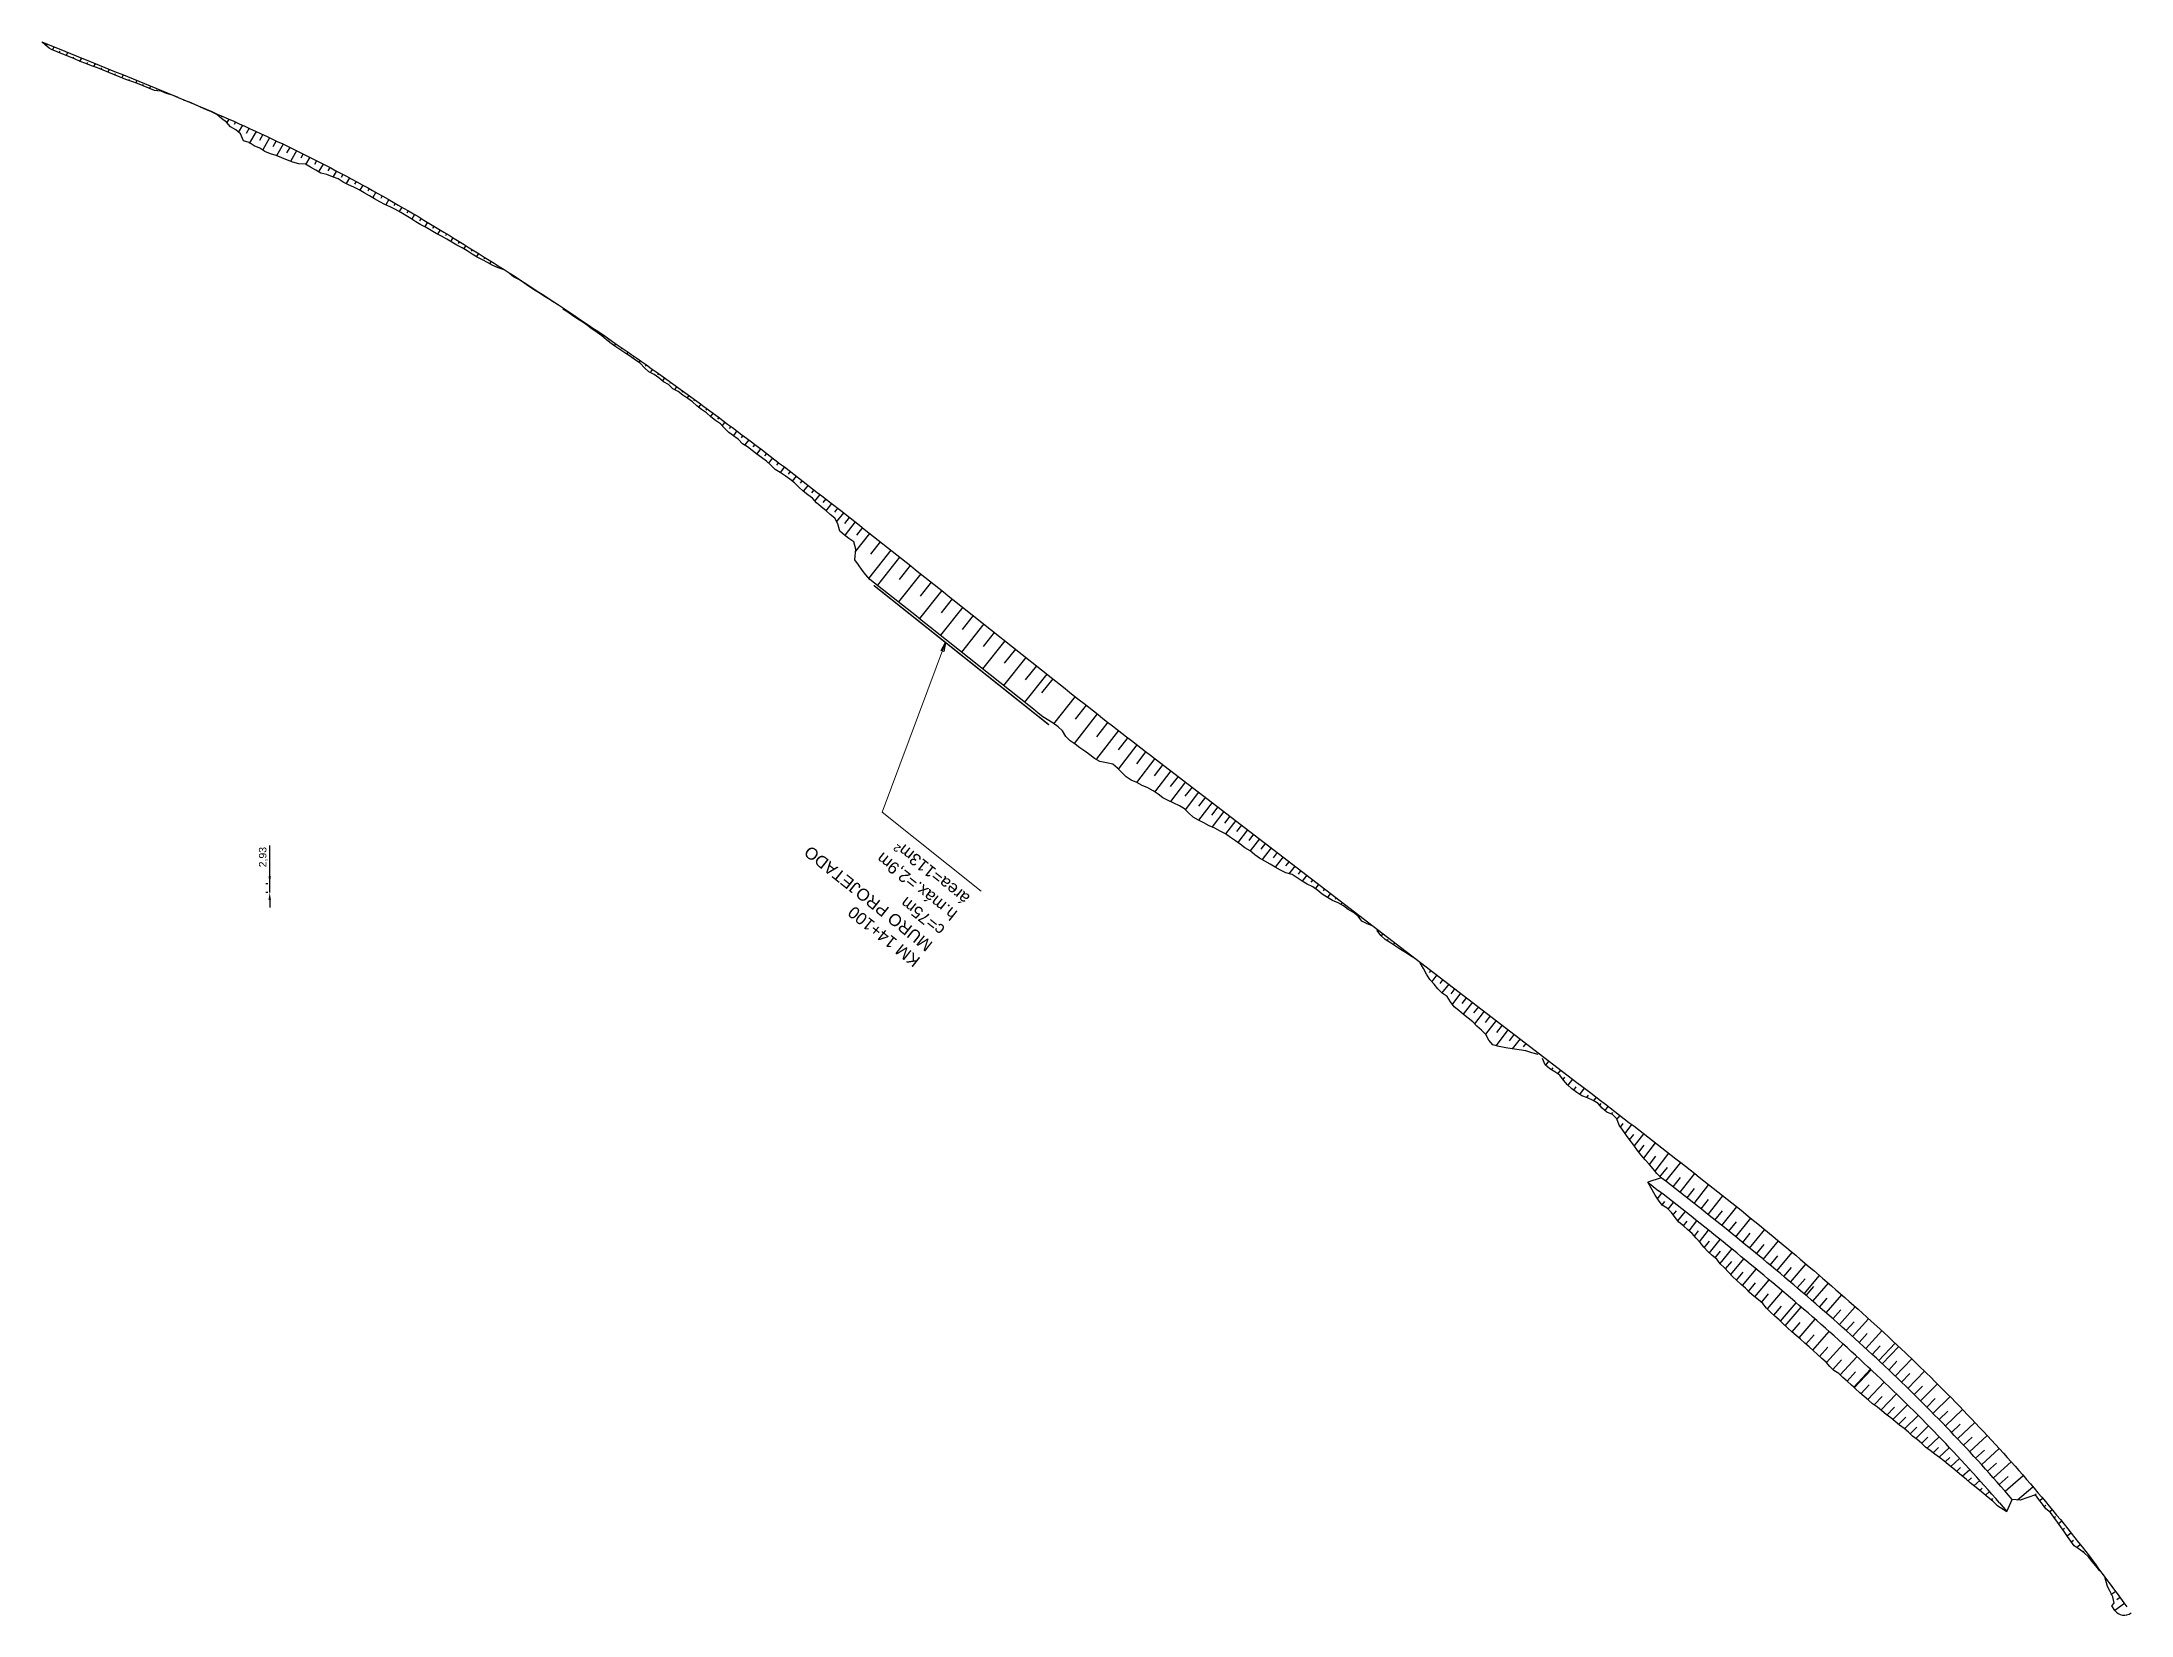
# Model space of a CAD drawing. Header units: metres. Extents: x 288738 to 324331, y 7399322 to 7465117.
# Drawn here: x 321463 to 322162, y 7402529 to 7403055 of the extents above; entities that cross this region are included whole.
import ezdxf

# ---------------------------------------------------------------- set-up
doc = ezdxf.new("R2010")
doc.units = ezdxf.units.M
doc.header["$LTSCALE"] = 10
for name, color, linetype in [('F-HZ-ATERRO-TALUDE', 110, 'Continuous'), ('F-HZ-MUROS', 210, 'Continuous'), ('F-HZ-PIANO-CORTE', 10, 'Continuous'), ('F-HZ-TALUDE', 2, 'Continuous')]:
    doc.layers.add(name, color=color, linetype=linetype)
doc.layers.add('U-HZ-TEXTO-MUROS', color=2, linetype='Continuous', lineweight=0)
doc.styles.add('ARIAL', font='arial.ttf')
doc.styles.add('DIM', font='arial.ttf', dxfattribs={"width": 0.8})
doc.styles.get("Standard").update_dxf_attribs({"font": 'arial.ttf'})
doc.dimstyles.new('ISO-25', dxfattribs={"dimtxt": 2.5, "dimasz": 2.5, "dimexe": 1.25, "dimexo": 0.625, "dimtad": 1, "dimtxsty": 'Standard', "dimcen": 2.5, "dimadec": 0, "dimazin": 0, "dimtfac": 1, "dimtmove": 0, "dimatfit": 3, "dimfxl": 1, "dimarcsym": 0})
doc.dimstyles.new('U-1_2000', dxfattribs={"dimscale": 2, "dimtxt": 1.5, "dimasz": 0.75, "dimexe": 0.75, "dimexo": 0.75, "dimgap": 0.25, "dimtad": 1, "dimzin": 4, "dimtxsty": 'DIM', "dimblk": 'ARCHTICK', "dimcen": 0.7, "dimdle": 0.75, "dimclrd": 256, "dimclre": 256, "dimclrt": 256, "dimaunit": 1, "dimadec": 3, "dimazin": 2, "dimtfac": 1, "dimtofl": 0, "dimtmove": 0, "dimatfit": 3, "dimldrblk": 'CLOSEDBLANK', "dimfxl": 0, "dimtolj": 1, "dimtzin": 0, "dimlwd": -1, "dimlwe": -1, "dimarcsym": 0})

msp = doc.modelspace()

# ---------------------------------------------------------------- texts
at = {"layer": 'U-HZ-TEXTO-MUROS', "linetype": 'Continuous', "lineweight": -3, "insert": (321773.659, 7402769.373), "char_height": 4, "width": 68.4394, "attachment_point": 7, "rotation": 141.47907, "style": 'ARIAL'}
msp.add_mtext('KM 14+100\\PMURO PROJETADO\\Pc=75m^Jh.máx.=2,9m\\Párea=113m²', dxfattribs=at)

# ---------------------------------------------------------------- blocks, each defined once
blk = doc.blocks.new('_ArchTick')
at = {"color": 0, "linetype": 'ByBlock', "const_width": 0.15}
blk.add_lwpolyline([(-0.5, -0.5), (0.5, 0.5)], dxfattribs=at)
blk = doc.blocks.new('*D3')
at = {"color": 0, "lineweight": -2, "transparency": 16777216}
for p, q in [((321538.85, 7402776.06), (321538.85, 7402786.35)), ((321538.22, 7402773.56), (321537.6, 7402773.56)), ((321538.85, 7402770.63), (321538.85, 7402773.56)), ((321538.22, 7402770.63), (321537.6, 7402770.63)), ((321538.85, 7402768.13), (321538.85, 7402765.63))]:
    blk.add_line(p, q, dxfattribs=at)
at = {"color": 0, "transparency": 16777216}
for points in [[(321538.43, 7402776.06), (321539.26, 7402776.06), (321538.85, 7402773.56)], [(321538.43, 7402768.13), (321539.26, 7402768.13), (321538.85, 7402770.63)]]:
    blk.add_solid(points, dxfattribs=at)
at = {"color": 0, "transparency": 16777216, "insert": (321536.72, 7402782.46), "char_height": 2.5, "attachment_point": 5, "rotation": 90}
blk.add_mtext('2,93', dxfattribs=at)

# ---------------------------------------------------------------- dimensions: what is measured, and where the dimension line sits
dim = msp.add_linear_dim(base=(321538.848, 7402773.562), p1=(321538.848, 7402770.632), p2=(321538.848, 7402773.562), angle=90, dimstyle='ISO-25')
dim.commit()
dim.dimension.update_dxf_attribs({"geometry": '*D3', "text_midpoint": (321536.72, 7402782.455)})

# ---------------------------------------------------------------- linework, layer by layer
msp.add_line((321538.848, 7402770.632), (321538.848, 7402775.669))
at = {"layer": 'F-HZ-ATERRO-TALUDE', "linetype": 'Continuous', "lineweight": -3}
for p, q in [((321511.369, 7403035.467), (321511.293, 7403035.334)), ((321513.672, 7403034.494), (321513.64, 7403034.437)), ((321515.972, 7403033.515), (321515.918, 7403033.419)), ((321518.27, 7403032.53), (321518.248, 7403032.49)), ((321520.564, 7403031.537), (321520.415, 7403031.274)), ((321522.856, 7403030.537), (321522.671, 7403030.211)), ((321525.144, 7403029.53), (321524.507, 7403028.403)), ((321527.428, 7403028.514), (321526.95, 7403027.668)), ((321529.709, 7403027.49), (321528.305, 7403025.004)), ((321531.986, 7403026.457), (321530.986, 7403024.687)), ((321534.259, 7403025.417), (321531.952, 7403021.328)), ((321536.527, 7403024.366), (321535.389, 7403022.349)), ((321538.789, 7403023.302), (321536.522, 7403019.283)), ((321541.048, 7403022.23), (321539.916, 7403020.225)), ((321543.302, 7403021.15), (321541.088, 7403017.229)), ((321545.552, 7403020.059), (321544.497, 7403018.192)), ((321547.797, 7403018.959), (321545.896, 7403015.599)), ((321550.037, 7403017.85), (321549.256, 7403016.471)), ((321552.273, 7403016.731), (321550.886, 7403014.286)), ((321554.504, 7403015.603), (321553.797, 7403014.357)), ((321556.73, 7403014.465), (321555.351, 7403012.041)), ((321558.951, 7403013.318), (321558.317, 7403012.205)), ((321561.168, 7403012.162), (321559.978, 7403010.078)), ((321563.379, 7403010.996), (321562.805, 7403009.992)), ((321565.586, 7403009.821), (321564.491, 7403007.913)), ((321567.787, 7403008.636), (321567.274, 7403007.744)), ((321569.984, 7403007.442), (321568.986, 7403005.713)), ((321572.175, 7403006.239), (321571.669, 7403005.364)), ((321574.362, 7403005.027), (321573.328, 7403003.248)), ((321576.543, 7403003.805), (321576.013, 7403002.895)), ((321578.719, 7403002.574), (321577.69, 7403000.815)), ((321580.89, 7403001.334), (321580.419, 7403000.532)), ((321583.055, 7403000.085), (321582.159, 7402998.565)), ((321585.216, 7402998.827), (321584.772, 7402998.079)), ((321587.37, 7402997.559), (321586.46, 7402996.028)), ((321589.521, 7402996.284), (321589.039, 7402995.478)), ((321591.665, 7402995), (321590.701, 7402993.393)), ((321593.808, 7402993.711), (321593.337, 7402992.931)), ((321595.947, 7402992.417), (321595.06, 7402990.954)), ((321598.083, 7402991.119), (321597.678, 7402990.453)), ((321600.217, 7402989.816), (321599.442, 7402988.549)), ((321602.348, 7402988.509), (321601.967, 7402987.889)), ((321604.476, 7402987.197), (321603.746, 7402986.016)), ((321606.602, 7402985.881), (321606.259, 7402985.329)), ((321608.724, 7402984.56), (321608.091, 7402983.545)), ((321610.845, 7402983.235), (321610.557, 7402982.776)), ((321612.961, 7402981.905), (321612.497, 7402981.167)), ((321615.076, 7402980.572), (321614.912, 7402980.313)), ((321638.145, 7402965.603), (321638.006, 7402965.394)), ((321640.226, 7402964.218), (321640.132, 7402964.077)), ((321642.302, 7402962.825), (321642.11, 7402962.539)), ((321644.377, 7402961.43), (321644.284, 7402961.292)), ((321646.447, 7402960.029), (321646.23, 7402959.708)), ((321648.516, 7402958.626), (321648.39, 7402958.44)), ((321650.58, 7402957.215), (321650.243, 7402956.722)), ((321652.644, 7402955.804), (321652.43, 7402955.493)), ((321654.702, 7402954.384), (321654.249, 7402953.728)), ((321656.759, 7402952.964), (321656.522, 7402952.622)), ((321658.811, 7402951.536), (321658.354, 7402950.879)), ((321660.863, 7402950.107), (321660.643, 7402949.794)), ((321662.908, 7402948.67), (321662.366, 7402947.899)), ((321664.954, 7402947.233), (321664.629, 7402946.772)), ((321666.994, 7402945.788), (321666.343, 7402944.869)), ((321669.033, 7402944.342), (321668.708, 7402943.885)), ((321671.067, 7402942.888), (321670.35, 7402941.886)), ((321673.099, 7402941.432), (321672.794, 7402941.007)), ((321675.127, 7402939.97), (321674.526, 7402939.137)), ((321677.154, 7402938.507), (321676.858, 7402938.098)), ((321679.176, 7402937.037), (321678.588, 7402936.227)), ((321681.198, 7402935.566), (321680.902, 7402935.161)), ((321683.214, 7402934.087), (321682.549, 7402933.181)), ((321685.229, 7402932.608), (321684.86, 7402932.107)), ((321687.24, 7402931.123), (321686.419, 7402930.012)), ((321689.251, 7402929.637), (321688.797, 7402929.025)), ((321691.257, 7402928.145), (321690.232, 7402926.768)), ((321693.262, 7402926.652), (321692.697, 7402925.895)), ((321695.263, 7402925.154), (321694.104, 7402923.606)), ((321697.264, 7402923.654), (321696.667, 7402922.86)), ((321699.26, 7402922.149), (321698.002, 7402920.481)), ((321701.255, 7402920.643), (321700.6, 7402919.777)), ((321703.248, 7402919.133), (321701.944, 7402917.415)), ((321705.239, 7402917.621), (321704.584, 7402916.761)), ((321707.227, 7402916.106), (321705.852, 7402914.303)), ((321709.214, 7402914.589), (321708.504, 7402913.661)), ((321711.198, 7402913.067), (321709.818, 7402911.269)), ((321713.181, 7402911.545), (321712.507, 7402910.669)), ((321715.162, 7402910.02), (321713.815, 7402908.272)), ((321717.141, 7402908.493), (321716.455, 7402907.604)), ((321719.119, 7402906.963), (321717.626, 7402905.036)), ((321721.095, 7402905.432), (321720.284, 7402904.387)), ((321723.069, 7402903.898), (321721.286, 7402901.605)), ((321725.042, 7402902.363), (321724.087, 7402901.137)), ((321727.013, 7402900.825), (321725.086, 7402898.355)), ((321728.983, 7402899.286), (321727.932, 7402897.941)), ((321730.952, 7402897.745), (321728.647, 7402894.802)), ((321732.92, 7402896.203), (321731.299, 7402894.137)), ((321734.886, 7402894.659), (321731.497, 7402890.345)), ((321737.31, 7402892.753), (321735.33, 7402890.237)), ((321739.733, 7402890.845), (321735.038, 7402884.89)), ((321746.841, 7402885.23), (321739.346, 7402875.759)), ((321743.288, 7402888.039), (321739.992, 7402883.867)), ((321749.79, 7402882.9), (321742.328, 7402873.502)), ((321753.314, 7402880.101), (321749.585, 7402875.401)), ((321756.839, 7402877.304), (321749.377, 7402867.906)), ((321763.886, 7402871.706), (321756.419, 7402862.311)), ((321760.363, 7402874.505), (321756.63, 7402869.808)), ((321770.931, 7402866.105), (321763.464, 7402856.712)), ((321767.409, 7402868.906), (321763.675, 7402864.209)), ((321777.977, 7402860.505), (321770.51, 7402851.111)), ((321774.454, 7402863.305), (321770.72, 7402858.608)), ((321781.499, 7402857.705), (321777.766, 7402853.008)), ((321785.022, 7402854.905), (321777.555, 7402845.511)), ((321788.545, 7402852.105), (321784.811, 7402847.408)), ((321792.067, 7402849.305), (321784.6, 7402839.911)), ((321799.113, 7402843.704), (321791.646, 7402834.311)), ((321795.59, 7402846.504), (321791.857, 7402841.808)), ((321801.07, 7402842.149), (321797.337, 7402837.452)), ((321808.534, 7402836.241), (321801.287, 7402827.051)), ((321815.969, 7402830.4), (321808.2, 7402820.471)), ((321812.249, 7402833.317), (321808.573, 7402828.638)), ((321823.101, 7402824.838), (321815.704, 7402815.315)), ((321819.533, 7402827.616), (321815.714, 7402822.718)), ((321826.168, 7402822.46), (321822.982, 7402818.344)), ((321829.239, 7402820.086), (321822.915, 7402811.893)), ((321832.239, 7402817.775), (321829.078, 7402813.667)), ((321835.241, 7402815.468), (321829.095, 7402807.456)), ((321837.917, 7402813.415), (321835.058, 7402809.687)), ((321840.593, 7402811.362), (321835.12, 7402804.225)), ((321843.03, 7402809.494), (321840.393, 7402806.055)), ((321845.467, 7402807.625), (321840.484, 7402801.127)), ((321847.695, 7402805.916), (321845.318, 7402802.816)), ((321849.924, 7402804.206), (321845.366, 7402798.263)), ((321854.401, 7402800.773), (321849.823, 7402794.805)), ((321852.162, 7402802.49), (321849.892, 7402799.529)), ((321856.384, 7402799.252), (321854.259, 7402796.48)), ((321858.368, 7402797.73), (321854.444, 7402792.613)), ((321860.352, 7402796.209), (321858.522, 7402793.823)), ((321862.336, 7402794.688), (321858.94, 7402790.26)), ((321864.319, 7402793.166), (321862.646, 7402790.985)), ((321866.303, 7402791.645), (321863.006, 7402787.346)), ((321868.287, 7402790.123), (321866.688, 7402788.039)), ((321870.271, 7402788.602), (321867.173, 7402784.564)), ((321872.254, 7402787.081), (321870.729, 7402785.091)), ((321874.238, 7402785.559), (321871.233, 7402781.64)), ((321876.222, 7402784.038), (321874.818, 7402782.207)), ((321878.206, 7402782.516), (321875.594, 7402779.111)), ((321880.189, 7402780.995), (321879.035, 7402779.489)), ((321882.173, 7402779.474), (321880.166, 7402776.856)), ((321884.157, 7402777.952), (321883.272, 7402776.798)), ((321886.141, 7402776.431), (321884.607, 7402774.431)), ((321888.125, 7402774.909), (321887.467, 7402774.052)), ((321890.108, 7402773.388), (321889.013, 7402771.96)), ((321892.092, 7402771.867), (321891.56, 7402771.173)), ((321894.076, 7402770.345), (321893.042, 7402768.997)), ((321896.06, 7402768.824), (321895.685, 7402768.335)), ((321898.043, 7402767.302), (321897.577, 7402766.694)), ((321900.027, 7402765.781), (321899.842, 7402765.539)), ((321902.011, 7402764.26), (321901.736, 7402763.901)), ((321903.995, 7402762.738), (321903.82, 7402762.511)), ((321927.723, 7402744.541), (321927.155, 7402743.801)), ((321929.706, 7402743.019), (321928.02, 7402740.821)), ((321931.69, 7402741.498), (321930.696, 7402740.202)), ((321933.674, 7402739.976), (321931.395, 7402737.006)), ((321935.658, 7402738.455), (321934.342, 7402736.74)), ((321937.641, 7402736.934), (321934.657, 7402733.042)), ((321939.625, 7402735.412), (321938.1, 7402733.423)), ((321941.609, 7402733.891), (321938.504, 7402729.842)), ((321943.593, 7402732.369), (321942.005, 7402730.3)), ((321945.576, 7402730.848), (321942.331, 7402726.617)), ((321947.56, 7402729.327), (321945.862, 7402727.112)), ((321949.544, 7402727.805), (321945.992, 7402723.174)), ((321953.589, 7402724.703), (321949.453, 7402719.31)), ((321951.566, 7402726.254), (321949.646, 7402723.75)), ((321955.573, 7402723.182), (321953.884, 7402720.98)), ((321957.556, 7402721.66), (321954.937, 7402718.245)), ((321959.54, 7402720.139), (321958.633, 7402718.956)), ((322157.044, 7402536.639), (322155.431, 7402535.457)), ((322159.981, 7402532.592), (322156.673, 7402530.213)), ((322158.52, 7402534.621), (322157.438, 7402533.835))]:
    msp.add_line(p, q, dxfattribs=at)
at = {"layer": 'F-HZ-MUROS', "lineweight": -3, "const_width": 0.5}
msp.add_lwpolyline([(321799.804, 7402826.729), (321741.125, 7402873.439)], dxfattribs=at)
at = {"layer": 'F-HZ-PIANO-CORTE'}
for p, q in [((321463.984, 7403054.074), (321464.343, 7403054.655)), ((321466.064, 7403052.743), (321466.657, 7403053.708)), ((321468.374, 7403051.784), (321468.673, 7403052.274)), ((321470.68, 7403050.822), (321471.287, 7403051.822)), ((321472.992, 7403049.87), (321473.298, 7403050.376)), ((321475.282, 7403048.881), (321475.921, 7403049.944)), ((321477.635, 7403047.999), (321477.937, 7403048.503)), ((321479.972, 7403047.089), (321480.557, 7403048.071)), ((321482.308, 7403046.179), (321482.592, 7403046.657)), ((321484.622, 7403045.232), (321485.194, 7403046.199)), ((321486.947, 7403044.304), (321487.229, 7403044.784)), ((321489.275, 7403043.38), (321489.83, 7403044.326)), ((321491.625, 7403042.494), (321491.886, 7403042.941)), ((321493.995, 7403041.642), (321494.463, 7403042.447)), ((321496.349, 7403040.764), (321496.564, 7403041.134)), ((321498.628, 7403039.755), (321499.093, 7403040.559)), ((321501.064, 7403039.017), (321501.235, 7403039.314)), ((321503.575, 7403038.41), (321503.717, 7403038.658)), ((321505.968, 7403037.599), (321505.998, 7403037.651)), ((321620.758, 7402976.655), (321620.827, 7402976.762)), ((321622.948, 7402975.438), (321622.999, 7402975.518)), ((321624.987, 7402973.988), (321625.043, 7402974.075)), ((321627.078, 7402972.618), (321627.198, 7402972.803)), ((321629.177, 7402971.26), (321629.235, 7402971.35)), ((321631.301, 7402969.942), (321631.385, 7402970.071)), ((321633.409, 7402968.598), (321633.442, 7402968.648)), ((321635.56, 7402967.318), (321635.561, 7402967.321)), ((321909.717, 7402757.887), (321909.941, 7402758.178)), ((321911.086, 7402756.029), (321911.7, 7402756.829)), ((321913.027, 7402754.451), (321913.355, 7402754.879)), ((321915.127, 7402753.082), (321915.667, 7402753.786)), ((321917.239, 7402751.728), (321917.445, 7402751.996)), ((321919.349, 7402750.37), (321919.635, 7402750.743)), ((321921.463, 7402749.019), (321921.541, 7402749.12)), ((321966.162, 7402712.817), (321967.245, 7402714.23)), ((321968.08, 7402711.21), (321968.655, 7402711.959)), ((321970.197, 7402709.862), (321971.213, 7402711.187)), ((321971.943, 7402708.03), (321972.57, 7402708.848)), ((321973.637, 7402706.132), (321975.18, 7402708.144)), ((321975.51, 7402704.466), (321976.337, 7402705.544)), ((321977.554, 7402703.023), (321979.148, 7402705.101)), ((321979.895, 7402701.967), (321980.513, 7402702.773)), ((321982.207, 7402700.874), (321983.115, 7402702.058)), ((321984.208, 7402699.376), (321984.653, 7402699.956)), ((321986.012, 7402697.621), (321987.081, 7402699.013)), ((321988.209, 7402696.377), (321988.636, 7402696.934)), ((321990.008, 7402694.617), (321991.045, 7402695.966)), ((321991.224, 7402692.1), (321992.125, 7402693.271)), ((321992.712, 7402689.939), (321995.007, 7402692.915)), ((321994.226, 7402687.812), (321995.606, 7402689.6)), ((321995.821, 7402685.791), (321998.965, 7402689.86)), ((321997.344, 7402683.681), (321999.143, 7402686.006)), ((321998.985, 7402681.726), (322002.918, 7402686.799)), ((322000.881, 7402679.548), (322003.022, 7402682.303)), ((322002.752, 7402677.339), (322007.404, 7402683.315)), ((322004.408, 7402675.41), (322006.892, 7402678.594)), ((322006.418, 7402673.936), (322011.346, 7402680.239)), ((322008.771, 7402672.093), (322011.239, 7402675.241)), ((322011.121, 7402670.247), (322016.066, 7402676.535)), ((322003.583, 7402668.118), (322005.018, 7402669.952)), ((322013.468, 7402668.399), (322015.945, 7402671.539)), ((322015.81, 7402666.546), (322020.776, 7402672.818)), ((322018.15, 7402664.69), (322020.638, 7402667.822)), ((322020.485, 7402662.83), (322025.473, 7402669.085)), ((322005.118, 7402666.029), (322006.052, 7402667.22)), ((322007.153, 7402664.579), (322008.951, 7402666.864)), ((322008.845, 7402662.693), (322009.88, 7402664.005)), ((322010.426, 7402660.67), (322012.876, 7402663.767)), ((322012.274, 7402658.986), (322013.555, 7402660.6)), ((322014.157, 7402657.348), (322016.792, 7402660.658)), ((322022.816, 7402660.967), (322025.316, 7402664.09)), ((322025.142, 7402659.1), (322030.156, 7402665.334)), ((322029.783, 7402655.351), (322034.823, 7402661.563)), ((322015.946, 7402655.593), (322017.347, 7402657.346)), ((322017.618, 7402653.693), (322020.699, 7402657.538)), ((322019.224, 7402651.715), (322020.936, 7402653.844)), ((322020.988, 7402649.935), (322024.595, 7402654.404)), ((322027.465, 7402657.227), (322029.978, 7402660.339)), ((322032.095, 7402653.469), (322034.622, 7402656.569)), ((322034.403, 7402651.584), (322039.474, 7402657.772)), ((322039.002, 7402647.795), (322044.104, 7402653.956)), ((322022.866, 7402648.299), (322024.702, 7402650.565)), ((322024.53, 7402646.401), (322028.479, 7402651.256)), ((322026.352, 7402644.579), (322028.414, 7402647.103)), ((322028.112, 7402642.683), (322032.47, 7402647.995)), ((322036.704, 7402649.691), (322039.248, 7402652.779)), ((322041.293, 7402645.892), (322043.852, 7402648.966)), ((322043.578, 7402643.983), (322048.714, 7402650.116)), ((322030.065, 7402640.829), (322032.311, 7402643.554)), ((322032.043, 7402639.008), (322036.64, 7402644.557)), ((322034.037, 7402637.066), (322036.413, 7402639.919)), ((322036.15, 7402635.268), (322040.933, 7402640.98)), ((322045.858, 7402642.069), (322048.435, 7402645.129)), ((322048.13, 7402640.147), (322053.303, 7402646.25)), ((322050.397, 7402638.221), (322052.993, 7402641.264)), ((322052.657, 7402636.286), (322057.868, 7402642.356)), ((322055.557, 7402633.785), (322060.794, 7402639.833)), ((322038.362, 7402633.369), (322040.772, 7402636.231)), ((322040.363, 7402631.223), (322045.425, 7402637.197)), ((322044.77, 7402627.1), (322050.051, 7402633.251)), ((322053.307, 7402635.729), (322055.916, 7402638.761)), ((322057.803, 7402631.837), (322060.432, 7402634.852)), ((322060.038, 7402629.879), (322065.317, 7402635.89)), ((322042.506, 7402629.089), (322045.124, 7402632.159)), ((322046.362, 7402625.579), (322051.733, 7402631.805)), ((322048.634, 7402623.502), (322051.357, 7402626.637)), ((322050.967, 7402621.498), (322056.422, 7402627.73)), ((322062.268, 7402627.915), (322064.918, 7402630.911)), ((322064.489, 7402625.943), (322069.812, 7402631.915)), ((322066.702, 7402623.963), (322069.375, 7402626.939)), ((322068.908, 7402621.976), (322074.276, 7402627.907)), ((322053.262, 7402619.441), (322056.011, 7402622.559)), ((322055.575, 7402617.407), (322061.091, 7402623.611)), ((322060.158, 7402613.244), (322065.753, 7402619.435)), ((322071.104, 7402619.979), (322073.8, 7402622.934)), ((322073.293, 7402617.976), (322078.709, 7402623.863)), ((322075.472, 7402615.962), (322078.192, 7402618.895)), ((322077.643, 7402613.942), (322083.109, 7402619.784)), ((322078.862, 7402612.797), (322084.341, 7402618.625)), ((322057.852, 7402615.308), (322060.639, 7402618.419)), ((322062.28, 7402610.985), (322065.173, 7402614.16)), ((322064.734, 7402609.091), (322070.373, 7402615.227)), ((322081.019, 7402610.764), (322083.772, 7402613.666)), ((322083.164, 7402608.718), (322088.695, 7402614.497)), ((322067.033, 7402607.075), (322069.839, 7402610.101)), ((322069.275, 7402604.998), (322074.91, 7402611.021)), ((322069.485, 7402604.801), (322075.122, 7402610.822)), ((322071.689, 7402602.806), (322074.502, 7402605.783)), ((322073.959, 7402600.88), (322079.497, 7402606.688)), ((322085.3, 7402606.664), (322088.079, 7402609.541)), ((322087.427, 7402604.602), (322093.012, 7402610.33)), ((322089.542, 7402602.528), (322092.348, 7402605.378)), ((322091.648, 7402600.446), (322097.288, 7402606.12)), ((322076.094, 7402599.058), (322078.82, 7402601.893)), ((322078.317, 7402597.326), (322083.586, 7402602.755)), ((322080.331, 7402595.699), (322082.894, 7402598.318)), ((322082.428, 7402594.155), (322087.315, 7402599.106)), ((322093.741, 7402598.353), (322096.575, 7402601.176)), ((322095.827, 7402596.254), (322101.523, 7402601.871)), ((322084.321, 7402592.553), (322086.706, 7402594.95)), ((322086.29, 7402591.027), (322090.859, 7402595.579)), ((322088.143, 7402589.383), (322090.383, 7402591.594)), ((322090.047, 7402587.786), (322094.376, 7402592.025)), ((322097.899, 7402594.143), (322100.762, 7402596.936)), ((322099.961, 7402592.019), (322105.715, 7402597.577)), ((322102.011, 7402589.886), (322104.902, 7402592.65)), ((322104.05, 7402587.742), (322109.861, 7402593.241)), ((322092.044, 7402586.277), (322094.083, 7402588.256)), ((322093.856, 7402584.585), (322097.858, 7402588.437)), ((322095.848, 7402583.065), (322097.718, 7402584.848)), ((322097.891, 7402581.587), (322101.31, 7402584.819)), ((322106.079, 7402585.587), (322108.998, 7402588.322)), ((322108.096, 7402583.423), (322113.963, 7402588.862)), ((322110.102, 7402581.248), (322113.049, 7402583.952)), ((322112.098, 7402579.063), (322118.02, 7402584.441)), ((322099.85, 7402580.025), (322101.437, 7402581.512)), ((322101.775, 7402578.426), (322104.729, 7402581.171)), ((322103.702, 7402576.826), (322105.064, 7402578.081)), ((322105.629, 7402575.222), (322108.116, 7402577.493)), ((322114.081, 7402576.867), (322117.056, 7402579.541)), ((322116.054, 7402574.662), (322122.031, 7402579.98)), ((322107.564, 7402573.621), (322108.681, 7402574.632)), ((322109.52, 7402572.036), (322111.472, 7402573.786)), ((322111.475, 7402570.444), (322112.306, 7402571.183)), ((322113.422, 7402568.84), (322114.794, 7402570.05)), ((322118.015, 7402572.445), (322121.017, 7402575.089)), ((322119.966, 7402570.22), (322125.996, 7402575.477)), ((322124.081, 7402567.252), (322129.265, 7402571.693)), ((322115.379, 7402567.241), (322115.912, 7402567.706)), ((322129.838, 7402568.9), (322130.363, 7402569.346)), ((322131.557, 7402567.087), (322132.502, 7402567.882)), ((322133.022, 7402565.06), (322133.565, 7402565.513)), ((322134.817, 7402563.308), (322135.706, 7402564.044)), ((322136.385, 7402561.367), (322136.841, 7402561.741)), ((322137.841, 7402559.336), (322138.877, 7402560.178)), ((322139.329, 7402557.331), (322139.89, 7402557.783)), ((322140.723, 7402555.253), (322142.016, 7402556.286)), ((322142.131, 7402553.188), (322142.852, 7402553.759)), ((322143.84, 7402551.361), (322145.12, 7402552.367)), ((322146.018, 7402549.897), (322146.339, 7402550.147)), ((322147.91, 7402548.204), (322148.192, 7402548.422)), ((322149.465, 7402546.247), (322149.59, 7402546.343)), ((322151.095, 7402544.347), (322151.229, 7402544.45)), ((322152.683, 7402542.415), (322152.709, 7402542.435))]:
    msp.add_line(p, q, dxfattribs=at)
at = {"layer": 'F-HZ-TALUDE'}
msp.add_line((321744.509, 7402871.769), (321739.766, 7402875.407), dxfattribs=at)
at = {"layer": 'F-HZ-TALUDE', "linetype": 'Continuous', "lineweight": 30}
for points in [[(321462.523, 7403055.404), (321462.529, 7403055.401), (321464.455, 7403054.61), (321466.38, 7403053.821), (321468.303, 7403053.035), (321470.225, 7403052.253), (321472.146, 7403051.473), (321474.065, 7403050.695), (321475.982, 7403049.919), (321477.898, 7403049.145), (321479.811, 7403048.372), (321481.723, 7403047.6), (321483.633, 7403046.83), (321485.54, 7403046.06), (321487.445, 7403045.29), (321489.348, 7403044.521), (321491.249, 7403043.752), (321493.147, 7403042.982), (321495.043, 7403042.212), (321496.936, 7403041.441), (321498.826, 7403040.669), (321500.714, 7403039.895), (321502.599, 7403039.12), (321504.481, 7403038.343)], [(321508.217, 7403036.75), (321506.319, 7403037.492), (321504.34, 7403038.097), (321502.454, 7403038.867), (321500.257, 7403039.104), (321498.36, 7403039.863), (321496.508, 7403040.703), (321494.589, 7403041.432), (321492.645, 7403042.121), (321490.709, 7403042.829), (321488.789, 7403043.568), (321486.88, 7403044.33), (321484.967, 7403045.09), (321483.066, 7403045.874), (321481.154, 7403046.643), (321479.216, 7403047.374), (321477.292, 7403048.134), (321475.342, 7403048.855), (321473.452, 7403049.681), (321471.536, 7403050.467), (321469.621, 7403051.26), (321467.709, 7403052.064), (321465.787, 7403052.857), (321465.038, 7403053.218), (321463.613, 7403054.375), (321462.523, 7403055.404)], [(321504.481, 7403038.343), (321506.36, 7403037.564), (321508.236, 7403036.783), (321510.109, 7403035.999), (321511.979, 7403035.213), (321513.845, 7403034.423), (321515.708, 7403033.631), (321517.568, 7403032.834), (321519.424, 7403032.034), (321521.277, 7403031.231), (321523.126, 7403030.423), (321524.971, 7403029.61), (321526.813, 7403028.793), (321528.65, 7403027.971), (321530.484, 7403027.144), (321532.313, 7403026.312), (321534.139, 7403025.474), (321535.96, 7403024.631), (321537.777, 7403023.782), (321539.59, 7403022.927), (321541.398, 7403022.067), (321543.203, 7403021.201), (321545.004, 7403020.33), (321546.8, 7403019.453), (321548.593, 7403018.571), (321550.382, 7403017.683), (321552.166, 7403016.789), (321553.947, 7403015.89), (321555.724, 7403014.985), (321557.497, 7403014.075), (321559.266, 7403013.159), (321561.03, 7403012.238), (321562.792, 7403011.311), (321564.549, 7403010.379), (321566.302, 7403009.441), (321568.051, 7403008.498), (321569.797, 7403007.549), (321571.538, 7403006.595), (321573.276, 7403005.635), (321575.009, 7403004.67), (321576.739, 7403003.699), (321578.465, 7403002.723), (321580.186, 7403001.742), (321581.904, 7403000.755), (321583.618, 7402999.763), (321585.328, 7402998.765), (321587.034, 7402997.762), (321588.736, 7402996.754), (321590.433, 7402995.741), (321592.129, 7402994.724), (321593.823, 7402993.704), (321595.515, 7402992.681), (321597.205, 7402991.655), (321598.893, 7402990.627), (321600.58, 7402989.596), (321602.265, 7402988.562), (321603.949, 7402987.525), (321605.63, 7402986.485), (321607.31, 7402985.443), (321608.989, 7402984.398), (321610.665, 7402983.35), (321612.34, 7402982.299), (321614.013, 7402981.245), (321615.684, 7402980.189), (321617.353, 7402979.13), (321619.021, 7402978.068), (321620.687, 7402977.003), (321622.351, 7402975.935), (321624.013, 7402974.865), (321625.674, 7402973.792), (321627.333, 7402972.716), (321628.989, 7402971.638), (321630.645, 7402970.556), (321632.298, 7402969.472), (321633.95, 7402968.385)], [(321617.341, 7402979.11), (321615.396, 7402979.734), (321613.529, 7402980.478), (321611.825, 7402981.479), (321610.055, 7402982.375), (321608.33, 7402983.342), (321606.64, 7402984.364), (321604.991, 7402985.453), (321603.271, 7402986.426), (321601.519, 7402987.348), (321599.785, 7402988.298), (321598.11, 7402989.344), (321596.402, 7402990.335), (321594.631, 7402991.222), (321592.925, 7402992.216), (321591.205, 7402993.187), (321589.455, 7402994.107), (321587.759, 7402995.118), (321586.124, 7402996.231), (321584.45, 7402997.283), (321582.732, 7402998.262), (321581.003, 7402999.223), (321579.232, 7403000.114), (321577.416, 7403000.929), (321575.669, 7403001.864), (321573.961, 7403002.868), (321572.256, 7403003.876), (321570.527, 7403004.847), (321568.809, 7403005.838), (321567.027, 7403006.719), (321565.225, 7403007.567), (321563.422, 7403008.414), (321561.781, 7403009.545), (321559.873, 7403010.21), (321557.996, 7403010.933), (321556.012, 7403011.467), (321554.294, 7403012.471), (321552.55, 7403013.429), (321550.804, 7403014.387), (321548.615, 7403014.564), (321546.634, 7403015.108), (321544.749, 7403015.825), (321542.887, 7403016.583), (321541.04, 7403017.371), (321539.074, 7403017.95), (321537.167, 7403018.633), (321535.507, 7403019.759), (321533.669, 7403020.57), (321532.021, 7403021.721), (321530.033, 7403022.271), (321529.027, 7403024.564), (321527.523, 7403025.975), (321525.755, 7403026.921), (321524.358, 7403028.525), (321522.728, 7403029.72), (321521.185, 7403031.068), (321519.385, 7403031.965), (321517.497, 7403032.709), (321515.666, 7403033.556), (321513.82, 7403034.379), (321511.954, 7403035.168), (321510.027, 7403035.856)], [(321635.599, 7402967.295), (321633.884, 7402968.285), (321632.232, 7402969.371), (321630.545, 7402970.404), (321628.869, 7402971.453), (321627.214, 7402972.533), (321625.541, 7402973.587), (321623.936, 7402974.746), (321622.316, 7402975.88), (321620.535, 7402976.766), (321618.977, 7402977.998)], [(321633.95, 7402968.385), (321635.599, 7402967.296), (321637.247, 7402966.203), (321638.893, 7402965.108), (321640.537, 7402964.01), (321642.18, 7402962.91), (321643.821, 7402961.806), (321645.459, 7402960.7), (321647.096, 7402959.592), (321648.731, 7402958.48), (321650.364, 7402957.366), (321651.996, 7402956.249), (321653.625, 7402955.129), (321655.253, 7402954.007), (321656.879, 7402952.882), (321658.502, 7402951.754), (321660.124, 7402950.623), (321661.744, 7402949.49), (321663.363, 7402948.354), (321664.979, 7402947.216), (321666.593, 7402946.074), (321668.206, 7402944.93), (321669.816, 7402943.784), (321671.425, 7402942.634), (321673.031, 7402941.481), (321674.637, 7402940.327), (321676.24, 7402939.168), (321677.843, 7402938.009), (321679.443, 7402936.844), (321681.043, 7402935.679), (321682.64, 7402934.51), (321684.237, 7402933.34), (321685.832, 7402932.165), (321687.426, 7402930.99), (321689.018, 7402929.81), (321690.609, 7402928.63), (321692.198, 7402927.446), (321693.787, 7402926.261), (321695.374, 7402925.073), (321696.96, 7402923.883), (321698.545, 7402922.69), (321700.129, 7402921.496), (321701.711, 7402920.299), (321703.293, 7402919.101), (321704.873, 7402917.9), (321706.453, 7402916.698), (321708.032, 7402915.493), (321709.609, 7402914.287), (321711.186, 7402913.079), (321712.762, 7402911.869), (321714.337, 7402910.657), (321715.911, 7402909.444), (321717.484, 7402908.229), (321719.057, 7402907.012), (321720.629, 7402905.794), (321722.2, 7402904.574), (321723.77, 7402903.354), (321725.34, 7402902.131), (321726.91, 7402900.907), (321730.047, 7402898.455), (321731.614, 7402897.227), (321733.182, 7402895.999), (321734.748, 7402894.768), (321736.315, 7402893.537), (321737.881, 7402892.304), (321739.447, 7402891.071), (321741.012, 7402889.837), (321742.577, 7402888.601), (321744.142, 7402887.365), (321745.707, 7402886.128), (321747.272, 7402884.89), (321748.836, 7402883.651), (321750.401, 7402882.412), (321751.965, 7402881.172), (321753.529, 7402879.931), (321755.094, 7402878.69), (321756.658, 7402877.448), (321758.222, 7402876.206), (321759.787, 7402874.963), (321761.352, 7402873.719), (321762.917, 7402872.476), (321764.482, 7402871.232), (321766.047, 7402869.987), (321767.613, 7402868.743), (321800.491, 7402842.608), (321802.063, 7402841.359), (321803.639, 7402840.11), (321805.215, 7402838.861), (321806.793, 7402837.614), (321808.371, 7402836.368), (321809.951, 7402835.123), (321811.531, 7402833.879), (321813.112, 7402832.637), (321814.695, 7402831.396), (321816.278, 7402830.156), (321817.863, 7402828.918), (321819.448, 7402827.681), (321821.034, 7402826.445), (321822.622, 7402825.21), (321824.21, 7402823.977), (321825.8, 7402822.745), (321827.39, 7402821.514), (321828.981, 7402820.284), (321830.574, 7402819.056), (321832.167, 7402817.829), (321833.761, 7402816.603), (321835.356, 7402815.379), (321976.601, 7402707.055), (321978.187, 7402705.838), (321981.36, 7402703.404), (321982.946, 7402702.187), (321984.531, 7402700.971), (321986.115, 7402699.755), (321989.281, 7402697.322), (321990.863, 7402696.106), (321994.025, 7402693.672), (321995.604, 7402692.455), (321997.182, 7402691.237), (321998.759, 7402690.019), (322001.91, 7402687.581), (322003.483, 7402686.361), (322005.055, 7402685.14), (322006.627, 7402683.92), (322009.764, 7402681.474), (322011.331, 7402680.25), (322014.46, 7402677.799), (322016.021, 7402676.571), (322017.581, 7402675.342), (322019.141, 7402674.113), (322022.252, 7402671.649), (322023.805, 7402670.415), (322026.905, 7402667.943), (322028.451, 7402666.703), (322029.996, 7402665.462), (322031.54, 7402664.221), (322034.618, 7402661.73), (322036.154, 7402660.482), (322037.687, 7402659.231), (322039.22, 7402657.982), (322042.273, 7402655.469), (322043.797, 7402654.211), (322046.836, 7402651.687), (322048.351, 7402650.421), (322049.863, 7402649.152), (322051.375, 7402647.884), (322054.384, 7402645.333), (322055.885, 7402644.055), (322058.879, 7402641.49), (322060.369, 7402640.202), (322061.857, 7402638.912), (322063.344, 7402637.621), (322066.302, 7402635.025), (322067.777, 7402633.723), (322070.717, 7402631.111), (322072.179, 7402629.797), (322073.639, 7402628.482), (322075.097, 7402627.166), (322077.998, 7402624.518), (322079.442, 7402623.189), (322080.882, 7402621.856), (322082.322, 7402620.523), (322085.18, 7402617.838), (322086.605, 7402616.492), (322089.44, 7402613.786), (322090.85, 7402612.427), (322093.661, 7402609.701), (322095.055, 7402608.327), (322096.448, 7402606.953), (322097.837, 7402605.576), (322100.597, 7402602.807), (322101.972, 7402601.418), (322103.34, 7402600.023), (322104.703, 7402598.623), (322106.062, 7402597.218), (322107.416, 7402595.809), (322108.766, 7402594.396), (322110.11, 7402592.978), (322111.45, 7402591.556), (322112.785, 7402590.129), (322114.116, 7402588.697), (322115.442, 7402587.262), (322116.762, 7402585.821), (322118.079, 7402584.377), (322119.39, 7402582.928), (322120.696, 7402581.475), (322121.998, 7402580.017), (322123.294, 7402578.555), (322124.586, 7402577.089), (322125.873, 7402575.618), (322127.155, 7402574.143), (322128.432, 7402572.664), (322129.704, 7402571.181), (322130.972, 7402569.693), (322132.234, 7402568.201), (322133.491, 7402566.705), (322134.743, 7402565.205), (322135.991, 7402563.701), (322137.233, 7402562.192), (322138.47, 7402560.68), (322139.702, 7402559.163), (322140.929, 7402557.642), (322142.151, 7402556.117), (322143.368, 7402554.588), (322144.58, 7402553.055), (322145.787, 7402551.518), (322146.988, 7402549.977), (322148.185, 7402548.432), (322149.376, 7402546.883), (322150.562, 7402545.33)], [(321739.766, 7402875.407), (321738.459, 7402876.963), (321737.196, 7402878.576), (321736.009, 7402880.284), (321734.827, 7402881.996), (321735.085, 7402885.537), (321734.503, 7402888.014), (321732.818, 7402889.09), (321731.239, 7402890.301), (321729.72, 7402891.588), (321729.073, 7402893.985), (321728.063, 7402895.92), (321726.537, 7402897.198), (321725.048, 7402898.522), (321723.461, 7402899.72), (321721.964, 7402901.032), (321720.645, 7402902.574), (321719.046, 7402903.753), (321717.506, 7402905.01), (321715.981, 7402906.285), (321714.592, 7402907.734), (321713.031, 7402908.961), (321711.413, 7402910.115), (321709.764, 7402911.225), (321708.061, 7402912.264), (321706.618, 7402913.642), (321705.17, 7402915.014), (321703.576, 7402916.194), (321701.932, 7402917.307), (321700.381, 7402918.542), (321698.889, 7402919.854), (321697.12, 7402920.798), (321695.776, 7402922.307), (321694.206, 7402923.514), (321692.547, 7402924.602), (321691.187, 7402926.089), (321689.785, 7402927.522), (321688.123, 7402928.604), (321686.579, 7402929.844), (321685.096, 7402931.166), (321683.478, 7402932.307), (321681.905, 7402933.506), (321680.457, 7402934.877), (321678.861, 7402936.045), (321677.184, 7402937.101), (321675.604, 7402938.288), (321673.875, 7402939.27), (321672.421, 7402940.631), (321670.673, 7402941.583), (321669.164, 7402942.868), (321667.549, 7402944.005), (321665.758, 7402944.894), (321664.327, 7402946.292), (321662.955, 7402947.774), (321661.287, 7402948.837), (321659.702, 7402950.019), (321658.047, 7402951.1), (321656.404, 7402952.197), (321654.761, 7402953.296), (321653.164, 7402954.459), (321651.585, 7402955.65), (321650.08, 7402956.949), (321648.474, 7402958.103), (321646.814, 7402959.176), (321645.262, 7402960.408), (321643.646, 7402961.548), (321641.973, 7402962.601), (321640.341, 7402963.717), (321638.733, 7402964.868), (321637.051, 7402965.907)], [(321797.769, 7402829.451), (321796.185, 7402830.706), (321794.602, 7402831.961), (321793.024, 7402833.215), (321760.146, 7402859.349), (321758.58, 7402860.594), (321757.015, 7402861.838), (321755.45, 7402863.081), (321753.886, 7402864.324), (321752.323, 7402865.567), (321750.759, 7402866.809), (321749.196, 7402868.05), (321747.634, 7402869.291), (321746.071, 7402870.53), (321744.509, 7402871.769)], [(321908.311, 7402759.329), (321906.376, 7402760.092), (321904.562, 7402761.014), (321903.319, 7402762.679), (321901.736, 7402763.901), (321900.041, 7402764.978), (321898.388, 7402766.109), (321896.63, 7402767.103), (321894.742, 7402767.927), (321893.042, 7402768.997), (321891.313, 7402770.03), (321889.787, 7402771.326), (321888.184, 7402772.522), (321886.308, 7402773.363), (321884.607, 7402774.431), (321882.952, 7402775.56), (321881.254, 7402776.632), (321879.142, 7402777.165), (321877.33, 7402778.088), (321875.594, 7402779.111), (321873.863, 7402780.14), (321872.101, 7402781.129), (321870.351, 7402782.134), (321868.679, 7402783.241), (321867.173, 7402784.564), (321865.43, 7402785.576), (321863.805, 7402786.745), (321862.208, 7402787.949), (321860.552, 7402789.076), (321858.94, 7402790.26), (321857.077, 7402791.117), (321855.374, 7402792.183), (321853.443, 7402792.952), (321851.655, 7402793.907), (321849.823, 7402794.805), (321848.072, 7402795.808), (321846.629, 7402797.213), (321845.199, 7402798.634), (321843.469, 7402799.666), (321841.602, 7402800.517), (321839.728, 7402801.36), (321837.938, 7402802.313), (321836.339, 7402803.515), (321834.668, 7402804.622), (321832.911, 7402805.617), (321831.058, 7402806.487), (321829.229, 7402807.39), (321827.347, 7402808.254), (321825.618, 7402809.319), (321824.203, 7402810.791), (321822.74, 7402812.2), (321821.224, 7402813.541), (321819.081, 7402814.071), (321816.851, 7402814.492), (321815.064, 7402815.485), (321813.447, 7402816.698), (321811.811, 7402817.887), (321810.178, 7402819.079), (321808.529, 7402820.25), (321806.87, 7402821.411), (321805.408, 7402822.821), (321804.335, 7402824.726), (321802.825, 7402826.074), (321801.201, 7402827.277), (321797.769, 7402829.451)], [(321922.589, 7402748.368), (321920.843, 7402749.377), (321919.173, 7402750.487), (321917.486, 7402751.573), (321915.786, 7402752.643), (321914.118, 7402753.755), (321912.426, 7402754.835), (321910.929, 7402756.169), (321909.722, 7402757.882), (321909.717, 7402757.887)], [(321963.571, 7402716.357), (321961.527, 7402716.978), (321959.472, 7402717.585), (321957.217, 7402717.931), (321954.937, 7402718.245), (321952.731, 7402718.655), (321950.516, 7402719.053), (321948.454, 7402719.65), (321947.14, 7402721.224), (321946.063, 7402723.107), (321944.64, 7402724.537), (321943.119, 7402725.84), (321941.7, 7402727.277), (321940.118, 7402728.501), (321938.579, 7402729.78), (321937.075, 7402731.106), (321935.506, 7402732.346), (321934.303, 7402734.064), (321933.155, 7402735.853), (321931.461, 7402736.931), (321930.036, 7402738.359), (321928.738, 7402739.953), (321927.39, 7402741.483), (321926.252, 7402743.285), (321925.212, 7402745.215), (321924.149, 7402747.116)], [(322004.746, 7402675.044), (322003.385, 7402676.522), (322002.131, 7402678.14), (322000.791, 7402679.65), (321999.455, 7402681.168), (321998.146, 7402682.722), (321996.841, 7402684.283), (321995.668, 7402686.018), (321994.376, 7402687.602), (321993.165, 7402689.291), (321991.968, 7402691.003), (321990.79, 7402692.74), (321989.906, 7402694.861), (321988.463, 7402696.257), (321986.619, 7402697.133), (321985.063, 7402698.384), (321983.731, 7402699.929), (321982.025, 7402700.987), (321980.179, 7402701.864), (321978.21, 7402702.581), (321976.549, 7402703.701), (321974.938, 7402704.888), (321973.484, 7402706.278), (321972.128, 7402707.795), (321970.851, 7402709.418), (321969.194, 7402710.543), (321967.467, 7402711.577), (321966.009, 7402712.963), (321965.087, 7402715.048)], [(322117.236, 7402565.55), (322115.84, 7402566.867), (322114.336, 7402568.089), (322112.843, 7402569.316), (322111.353, 7402570.544), (322109.865, 7402571.771), (322108.328, 7402572.951), (322106.887, 7402574.215), (322105.383, 7402575.419), (322103.91, 7402576.649), (322102.448, 7402577.888), (322100.947, 7402579.087), (322099.494, 7402580.329), (322097.988, 7402581.52), (322096.392, 7402582.622), (322094.909, 7402583.829), (322093.343, 7402584.953), (322092.016, 7402586.306), (322090.476, 7402587.452), (322088.97, 7402588.627), (322087.571, 7402589.906), (322086.143, 7402591.156), (322084.622, 7402592.314), (322083.127, 7402593.5), (322081.743, 7402594.798), (322080.109, 7402595.841), (322078.64, 7402597.053), (322077.189, 7402598.284), (322075.621, 7402599.393), (322074.21, 7402600.666), (322072.763, 7402601.903), (322071.304, 7402603.129), (322069.899, 7402604.412), (322069.275, 7402604.998), (322068.504, 7402605.708), (322067.113, 7402607.01), (322065.62, 7402608.204), (322064.27, 7402609.555), (322062.655, 7402610.617), (322061.29, 7402611.956), (322060.02, 7402613.401), (322058.578, 7402614.659), (322057.151, 7402615.935), (322055.755, 7402617.248), (322054.319, 7402618.52), (322052.873, 7402619.78), (322051.451, 7402621.071), (322050.01, 7402622.342), (322048.539, 7402623.582), (322047.111, 7402624.871), (322045.709, 7402626.195), (322044.77, 7402627.1), (322044.318, 7402627.533), (322042.848, 7402628.782), (322041.412, 7402630.073), (322040.099, 7402631.512), (322038.809, 7402632.982), (322037.346, 7402634.25), (322035.871, 7402635.505), (322034.368, 7402636.729), (322033.001, 7402638.119), (322031.576, 7402639.442), (322030.143, 7402640.758), (322028.709, 7402642.077), (322027.335, 7402643.47), (322026.026, 7402644.946), (322024.61, 7402646.295), (322023.388, 7402647.886), (322021.856, 7402649.098), (322020.444, 7402650.46), (322019.071, 7402651.873), (322017.829, 7402653.454), (322016.515, 7402654.948), (322015.198, 7402656.442), (322013.715, 7402657.732), (322012.232, 7402659.022), (322010.729, 7402660.291), (322009.467, 7402661.866), (322008.243, 7402663.493), (322006.837, 7402664.893), (322005.169, 7402665.961), (322003.938, 7402667.589), (322002.78, 7402669.313)], [(322118.085, 7402566.286), (322116.83, 7402567.731), (322115.569, 7402569.171), (322114.304, 7402570.607), (322113.034, 7402572.039), (322111.759, 7402573.467), (322110.479, 7402574.891), (322109.195, 7402576.31), (322107.905, 7402577.725), (322106.612, 7402579.136), (322105.313, 7402580.542), (322104.01, 7402581.944), (322102.702, 7402583.342), (322101.389, 7402584.735), (322100.072, 7402586.124), (322098.75, 7402587.508), (322097.424, 7402588.889), (322096.093, 7402590.264), (322094.757, 7402591.635), (322093.417, 7402593.002), (322092.071, 7402594.363), (322090.719, 7402595.718), (322089.366, 7402597.075), (322088.005, 7402598.426), (322086.638, 7402599.773), (322085.271, 7402601.121), (322083.893, 7402602.458), (322082.513, 7402603.796), (322081.129, 7402605.13), (322079.738, 7402606.458), (322078.345, 7402607.787), (322076.945, 7402609.109), (322075.542, 7402610.428), (322074.91, 7402611.021), (322074.137, 7402611.748), (322072.721, 7402613.057), (322071.306, 7402614.368), (322069.885, 7402615.676), (322068.459, 7402616.978), (322067.031, 7402618.28), (322065.597, 7402619.576), (322064.159, 7402620.871), (322062.719, 7402622.164), (322061.272, 7402623.451), (322059.823, 7402624.737), (322058.37, 7402626.021), (322056.912, 7402627.3), (322055.453, 7402628.58), (322053.987, 7402629.853), (322052.519, 7402631.125), (322051.049, 7402632.397), (322050.051, 7402633.251), (322049.572, 7402633.662), (322048.094, 7402634.928), (322046.612, 7402636.19), (322045.126, 7402637.45), (322043.639, 7402638.71), (322042.145, 7402639.963), (322040.65, 7402641.217), (322039.153, 7402642.47), (322037.65, 7402643.717), (322036.147, 7402644.966), (322034.639, 7402646.211), (322033.128, 7402647.454), (322031.616, 7402648.698), (322030.098, 7402649.935), (322028.58, 7402651.174), (322027.059, 7402652.411), (322025.533, 7402653.645), (322024.007, 7402654.879), (322022.477, 7402656.11), (322020.945, 7402657.34), (322019.411, 7402658.57), (322017.873, 7402659.797), (322016.334, 7402661.024), (322014.793, 7402662.249), (322013.248, 7402663.472), (322011.703, 7402664.697), (322010.154, 7402665.917), (322008.603, 7402667.138), (322007.051, 7402668.359), (322005.496, 7402669.578), (322003.94, 7402670.797)], [(322122.345, 7402567.426), (322119.844, 7402570.36), (322118.575, 7402571.81), (322117.301, 7402573.257), (322116.022, 7402574.699), (322114.738, 7402576.136), (322113.449, 7402577.57), (322112.156, 7402578.999), (322110.858, 7402580.424), (322109.555, 7402581.844), (322108.247, 7402583.26), (322106.935, 7402584.672), (322105.618, 7402586.08), (322104.296, 7402587.483), (322102.97, 7402588.881), (322101.639, 7402590.275), (322100.303, 7402591.665), (322098.963, 7402593.05), (322097.618, 7402594.431), (322096.269, 7402595.807), (322094.913, 7402597.178), (322093.552, 7402598.543), (322092.19, 7402599.909), (322090.819, 7402601.268), (322089.444, 7402602.624), (322088.068, 7402603.981), (322086.68, 7402605.326), (322085.292, 7402606.673), (322083.9, 7402608.016), (322082.499, 7402609.352), (322081.099, 7402610.688), (322079.69, 7402612.018), (322078.278, 7402613.345), (322077.643, 7402613.942), (322076.865, 7402614.673), (322075.442, 7402615.99), (322074.018, 7402617.308), (322072.589, 7402618.623), (322071.155, 7402619.932), (322069.72, 7402621.242), (322068.277, 7402622.545), (322066.832, 7402623.846), (322065.385, 7402625.147), (322063.93, 7402626.439), (322062.474, 7402627.733), (322061.014, 7402629.022), (322059.549, 7402630.307), (322058.083, 7402631.593), (322056.61, 7402632.872), (322055.136, 7402634.151), (322053.659, 7402635.428), (322052.657, 7402636.286), (322052.175, 7402636.699), (322050.691, 7402637.97), (322049.203, 7402639.238), (322047.711, 7402640.503), (322046.218, 7402641.768), (322044.718, 7402643.026), (322043.217, 7402644.285), (322041.714, 7402645.542), (322040.206, 7402646.795), (322038.697, 7402648.048), (322037.183, 7402649.297), (322035.667, 7402650.544), (322034.151, 7402651.792), (322032.628, 7402653.034), (322031.104, 7402654.277), (322029.578, 7402655.517), (322028.049, 7402656.755), (322026.518, 7402657.993), (322024.983, 7402659.227), (322023.447, 7402660.461), (322021.909, 7402661.695), (322020.367, 7402662.924), (322018.824, 7402664.154), (322017.279, 7402665.382), (322015.731, 7402666.609), (322014.182, 7402667.836), (322012.63, 7402669.059), (322011.076, 7402670.283), (322009.521, 7402671.506), (322007.962, 7402672.726), (322006.404, 7402673.948)], [(322152.876, 7402542.179), (322151.636, 7402543.692), (322150.391, 7402545.199), (322149.094, 7402546.667), (322147.903, 7402548.214), (322146.477, 7402549.579), (322144.797, 7402550.743), (322143.065, 7402551.862), (322141.942, 7402553.457), (322140.838, 7402555.068), (322139.801, 7402556.735), (322138.592, 7402558.264), (322137.471, 7402559.865), (322136.326, 7402561.448), (322135.176, 7402563.028), (322133.602, 7402564.256), (322132.458, 7402565.84), (322131.313, 7402567.425), (322130.183, 7402569.024), (322125, 7402567.16), (322122.345, 7402567.426)], [(322160.803, 7402531.455), (322159.863, 7402532.765), (322158.719, 7402534.349), (322157.569, 7402535.929), (322156.415, 7402537.506), (322155.254, 7402539.078), (322154.089, 7402540.647), (322152.919, 7402542.212), (322151.743, 7402543.773), (322150.562, 7402545.33)], [(322156.673, 7402530.213), (322155.751, 7402531.793), (322156.48, 7402532.726), (322155.995, 7402534.78), (322155.155, 7402536.58), (322154.215, 7402538.308), (322153.417, 7402541.517)]]:
    msp.add_lwpolyline(points, dxfattribs=at)
at = {"layer": 'F-HZ-TALUDE'}
for points in [[(322006.404, 7402673.948), (322004.746, 7402675.044), (322000.345, 7402673.616), (322003.94, 7402670.797)], [(322002.78, 7402669.313), (322000.345, 7402673.616)], [(322117.236, 7402565.55), (322120.545, 7402563.383)], [(322118.085, 7402566.286), (322120.545, 7402563.383), (322122.345, 7402567.426)]]:
    msp.add_lwpolyline(points, dxfattribs=at)
msp.add_arc((322159.863, 7402532.765), 4.085, 218.656993, 304.951804, dxfattribs=at)

msp.set_redraw_order([(e.dxf.handle, doc.entitydb.next_handle()) for e in msp.query("TEXT MTEXT ATTDEF DIMENSION ARC_DIMENSION")])  # texts and dimensions are drawn at this point

# ---------------------------------------------------------------- leaders
at = {"layer": 'U-HZ-TEXTO-MUROS', "linetype": 'Continuous', "lineweight": -3}
msp.add_leader([(321765.173, 7402854.296), (321743.93, 7402797.463), (321777.075, 7402771.079)], dimstyle='U-1_2000', override={"dimscale": 1, "dimasz": 3}, dxfattribs=at)

doc.saveas('drawing.dxf')
